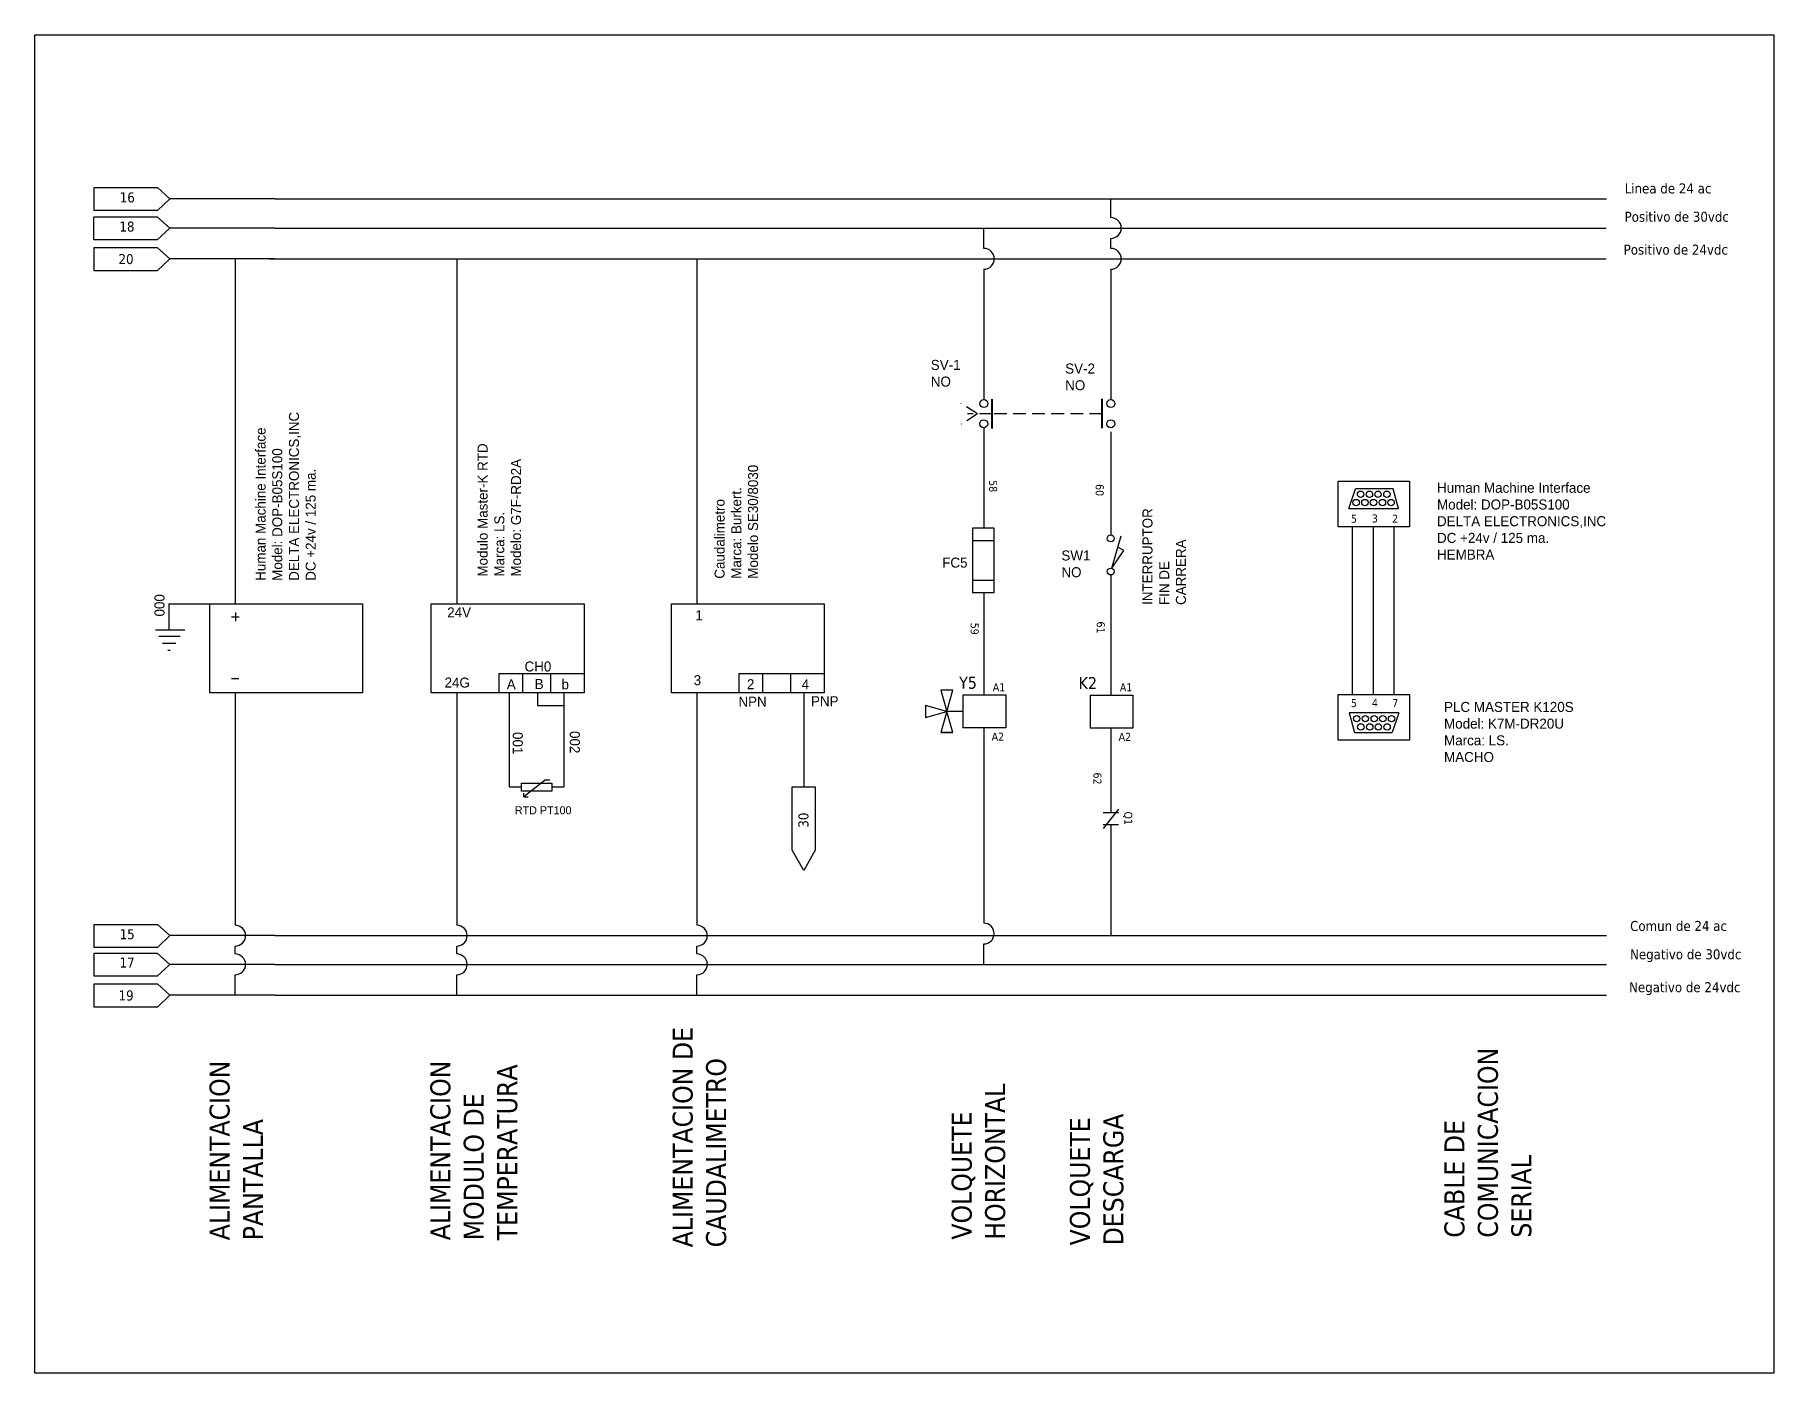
# Model space of a CAD drawing. Header units: millimetres. Extents: x 484 to 5511, y 1144 to 4084.
# Drawn here: x 2498 to 2931.8, y 1149.2 to 1483.2 of the extents above; entities that cross this region are included whole.
import ezdxf
from ezdxf.enums import TextEntityAlignment as Align

# ---------------------------------------------------------------- set-up
doc = ezdxf.new("R2010")
doc.units = ezdxf.units.MM
doc.linetypes.add('LÍNEAS_OCULTAS2', pattern=[4.7625, 3.175, -1.5875])
doc.layers.add('0 @ 1', color=7, linetype='Continuous')
doc.layers.add('Capa1', color=7, linetype='LÍNEAS_OCULTAS2')
doc.layers.add('CONTACTOS', color=7, linetype='Continuous', lineweight=40)
doc.styles.add('Tahoma', font='tahoma.ttf')

msp = doc.modelspace()

# ---------------------------------------------------------------- texts
at = {"attachment_point": 1, "style": 'Tahoma'}
for s, insert, char_height, width in [('Linea de 24 ac', (2894.478, 1446.069), 2.5, 27.84951), ('16', (2519.161, 1443.831), 2.5, 15.27778), ('18', (2519.084, 1436.539), 2.5, 15.27778), ('Positivo de 30vdc', (2894.449, 1439), 2.5, 31.6994), ('20', (2518.853, 1428.429), 2.5, 15.27778), ('Positivo de 24vdc', (2894.218, 1430.787), 2.5, 30.83511), ('5', (2826.188, 1363.389), 2, 2.33083), ('3', (2831.424, 1363.461), 2, 2.33083), ('2', (2836.477, 1363.404), 2, 2.33083), ('Y5', (2728.51, 1322.962), 3, 4.60148), ('A1', (2736.903, 1321.346), 2, 4.60148), ('K2', (2758.31, 1322.877), 3, 4.60148), ('A1', (2768.572, 1321.309), 2, 4.60148), ('5', (2826.212, 1317.382), 2, 2.33083), ('4', (2831.449, 1317.454), 2, 2.33083), ('7', (2836.501, 1317.397), 2, 2.33083), ('A2', (2736.606, 1308.995), 2, 4.60148), ('A2', (2768.275, 1308.958), 2, 4.60148), ('15', (2519.139, 1259.959), 2.5, 15.27778), ('Comun de 24 ac', (2895.836, 1262.02), 2.5, 27.84951), ('Negativo de 30vdc', (2895.807, 1254.951), 2.5, 31.6994), ('17', (2519.11, 1252.89), 2.5, 15.27778), ('Negativo de 24vdc', (2895.576, 1246.738), 2.5, 30.83511), ('19', (2518.879, 1244.676), 2.5, 15.27778)]:
    msp.add_mtext(s, dxfattribs=dict(at, insert=insert, char_height=char_height, width=width))
at = {"attachment_point": 1}
for s, insert, char_height, width in [('SV-1\\PNO', (2721.427, 1402.028), 2.5, 7.30496), ('SV-2\\PNO', (2754.938, 1401.117), 2.5, 7.30496), ('Human Machine Interface \\PModel: DOP-B05S100\\PDELTA ELECTRONICS,INC\\PDC +24v / 125 ma.\\PHEMBRA', (2847.677, 1371.36), 2.5, 57.68093), ('SW1\\PNO', (2754.005, 1354.467), 2.5, 7.30496), ('FC5', (2724.273, 1352.695), 2.5, 7.30496), ('24V', (2600.826, 1340.264), 2.5, 7.30496), ('1', (2662.73, 1339.553), 2.5, 7.30496), ('CH0', (2620.114, 1326.771), 2.5, 6.34608), ('3', (2662.301, 1323.347), 2.5, 7.30496), ('24G', (2600.16, 1322.755), 2.5, 7.30496), ('A', (2615.682, 1322.347), 2.5, 2.87933), ('B', (2622.65, 1322.386), 2.5, 2.87933), ('b', (2629.335, 1322.312), 2.5, 2.87933), ('2', (2675.571, 1322.347), 2.5, 2.87933), ('4', (2689.224, 1322.312), 2.5, 2.87933), ('NPN', (2673.45, 1317.98), 2.5, 2.87933), ('PNP', (2691.547, 1318.11), 2.5, 2.87933), ('PLC MASTER K120S\\PModel: K7M-DR20U\\PMarca: LS.\\PMACHO', (2849.427, 1316.677), 2.5, 60.88776), ('RTD PT100', (2617.708, 1290.631), 2, 17.90627)]:
    msp.add_mtext(s, dxfattribs=dict(at, insert=insert, char_height=char_height, width=width))
at = {"char_height": 2.5, "attachment_point": 1}
for s, insert, width, rotation in [('Human Machine Interface \\PModel: DOP-B05S100\\PDELTA ELECTRONICS,INC\\PDC +24v / 125 ma.', (2553.029, 1346.893), 57.68093, 90), ('Modulo Master-K RTD\\PMarca: LS.\\PModelo: G7F-RD2A', (2608.405, 1347.951), 48.96628, 90), ('Caudalimetro \\PMarca: Burkert. \\PModelo SE30/8030', (2667.508, 1347.42), 59.0902, 90), ('INTERRUPTOR FIN DE CARRERA', (2774.22, 1340.875), 27.32047, 90), ('000', (2530.32, 1343.567), 15.27778, 270), ('001', (2619.679, 1309.166), 15.27778, 270), ('002', (2633.906, 1309.417), 15.27778, 270)]:
    msp.add_mtext(s, dxfattribs=dict(at, insert=insert, width=width, rotation=rotation))
at = {"attachment_point": 1, "style": 'Tahoma'}
for s, insert, char_height, width, rotation in [('58', (2737.965, 1372.012), 2, 8.27999, 270), ('60', (2764.555, 1371.032), 2, 8.27999, 270), ('59', (2733.381, 1336.43), 2, 8.27999, 270), ('61', (2764.814, 1336.754), 2, 8.27999, 270), ('62', (2763.985, 1299.069), 2, 8.27999, 270), ('30', (2688.419, 1285.297), 2.5, 15.27778, 90), ('ALIMENTACION DE CAUDALIMETRO', (2657.052, 1180.577), 5, 58.43691, 90), ('CABLE DE COMUNICACION SERIAL', (2849.519, 1182.986), 5, 58.43691, 90), ('ALIMENTACION PANTALLA', (2541.553, 1182.334), 5, 58.43691, 90), ('ALIMENTACION MODULO DE TEMPERATURA', (2596.607, 1182.334), 5, 58.43691, 90), ('VOLQUETE HORIZONTAL', (2726.635, 1182.482), 5, 58.43691, 90), ('VOLQUETE DESCARGA', (2756.116, 1181.057), 5, 58.43691, 90)]:
    msp.add_mtext(s, dxfattribs=dict(at, insert=insert, char_height=char_height, width=width, rotation=rotation))

# ---------------------------------------------------------------- blocks, each defined once
blk = doc.blocks.new('*U20')
at = {"linetype": 'Continuous'}
for p, q in [((-2.4, 1.92), (2.4, -1.92)), ((-1.5, 1.92), (-1.5, -1.92)), ((1.5, 1.92), (1.5, -1.92))]:
    blk.add_line(p, q, dxfattribs=at)
at = {"style": 'Tahoma'}
for tag, p in [('Descripción', (0, 8.73)), ('Diseñador de referencia', (-0.18, 3.37))]:
    blk.add_attdef(tag, text='', height=1.5, dxfattribs=at).set_placement(p, align=Align.CENTER)
at = {"linetype": 'Continuous', "style": 'Tahoma', "flags": 8}
blk.add_attdef('Terminal 1', text='', height=1.5, dxfattribs=at).set_placement((-3.17, -0.8), align=Align.TOP_RIGHT)
blk.add_attdef('Terminal 2', text='', height=1.5, dxfattribs=at).set_placement((3.17, -0.8), align=Align.TOP_LEFT)
blk = doc.blocks.new('*U24')
at = {"linetype": 'Continuous'}
for p, q in [((-3.33, -0.27), (1.09, -3.3)), ((-3.33, -0.27), (4.76, -2.59)), ((1.09, -3.3), (1.94, -1.78))]:
    blk.add_line(p, q, dxfattribs=at)
for centre in [(-4.14, 0), (4.14, 0)]:
    blk.add_circle(centre, 0.859)
at = {"style": 'Tahoma'}
for tag, p in [('Descripción', (0, 6.67)), ('Diseñador de referencia', (0, 2.5))]:
    blk.add_attdef(tag, text='', height=1.5, dxfattribs=at).set_placement(p, align=Align.CENTER)
at = {"linetype": 'Continuous', "style": 'Tahoma', "flags": 8}
blk.add_attdef('Terminal 1', text='', height=1.5, dxfattribs=at).set_placement((-6.67, -0.84), align=Align.TOP_RIGHT)
blk.add_attdef('Terminal 2', text='', height=1.5, dxfattribs=at).set_placement((6.67, -0.84), align=Align.TOP_LEFT)

# ---------------------------------------------------------------- linework, layer by layer
for p, q in [((2497.974, 1149.158), (2497.974, 1483.158)), ((2497.974, 1483.158), (2931.769, 1483.158)), ((2931.769, 1149.158), (2931.769, 1483.158)), ((2512.796, 1445.031), (2528.566, 1445.031)), ((2512.796, 1439.268), (2512.796, 1445.031)), ((2528.566, 1445.031), (2531.689, 1442.224)), ((2531.689, 1442.224), (2528.566, 1439.268)), ((2557.92, 1442.224), (2531.689, 1442.224)), ((2557.92, 1442.224), (2889.959, 1442.224)), ((2766.339, 1437.527), (2766.339, 1442.224)), ((2512.72, 1437.74), (2528.49, 1437.74)), ((2512.72, 1431.976), (2512.72, 1437.74)), ((2528.566, 1439.268), (2512.796, 1439.268)), ((2528.49, 1437.74), (2531.613, 1434.932)), ((2528.49, 1431.976), (2512.72, 1431.976)), ((2531.613, 1434.932), (2528.49, 1431.976)), ((2557.843, 1434.932), (2531.613, 1434.932)), ((2557.843, 1434.932), (2889.882, 1434.932)), ((2734.67, 1429.837), (2734.67, 1434.932)), ((2766.339, 1429.837), (2766.339, 1432.337)), ((2512.746, 1430.05), (2528.515, 1430.05)), ((2512.746, 1424.286), (2512.746, 1430.05)), ((2528.515, 1430.05), (2531.639, 1427.242)), ((2531.639, 1427.242), (2528.515, 1424.286)), ((2557.843, 1427.242), (2531.639, 1427.242)), ((2547.942, 1427.242), (2547.942, 1341.125)), ((2556.409, 1427.242), (2889.882, 1427.242)), ((2603.21, 1427.242), (2603.21, 1341.125)), ((2663.099, 1427.242), (2663.099, 1341.125)), ((2528.515, 1424.286), (2512.746, 1424.286)), ((2734.67, 1424.647), (2734.67, 1392.126)), ((2766.339, 1424.647), (2766.339, 1392.119)), ((2734.626, 1385.082), (2734.626, 1360.121)), ((2734.626, 1384.039), (2734.626, 1360.121)), ((2766.295, 1384.033), (2766.295, 1358.348)), ((2825.688, 1364.969), (2827.35, 1369.875)), ((2836.718, 1369.875), (2827.35, 1369.875)), ((2838.059, 1364.969), (2836.718, 1369.875)), ((2825.688, 1364.969), (2838.059, 1364.969)), ((2826.515, 1360.403), (2826.515, 1318.523)), ((2831.792, 1360.403), (2831.792, 1318.523)), ((2836.911, 1360.403), (2836.911, 1318.523)), ((2731.885, 1356.973), (2737.161, 1356.973)), ((2731.885, 1347.051), (2737.161, 1347.051)), ((2766.295, 1348.348), (2766.295, 1325.231)), ((2531.387, 1341.125), (2531.387, 1334.636)), ((2531.387, 1341.125), (2541.59, 1341.125)), ((2734.626, 1343.9), (2734.626, 1325.268)), ((2547.068, 1337.889), (2548.923, 1337.889)), ((2547.995, 1338.968), (2547.995, 1336.859)), ((2528.106, 1334.636), (2535.418, 1334.636)), ((2528.878, 1333.048), (2534.237, 1333.048)), ((2529.832, 1331.324), (2533.147, 1331.324)), ((2531.149, 1329.6), (2531.694, 1329.6)), ((2613.705, 1323.756), (2634.96, 1323.756)), ((2613.705, 1323.756), (2613.705, 1318.918)), ((2619.574, 1323.756), (2619.574, 1318.918)), ((2626.564, 1323.756), (2626.564, 1318.918)), ((2673.594, 1323.756), (2694.849, 1323.756)), ((2673.594, 1323.756), (2673.594, 1318.918)), ((2679.463, 1323.756), (2679.463, 1318.918)), ((2686.453, 1323.756), (2686.453, 1318.918)), ((2734.626, 1325.268), (2734.626, 1318.417)), ((2766.295, 1325.231), (2766.295, 1318.379)), ((2546.998, 1322.493), (2548.853, 1322.493)), ((2547.942, 1318.918), (2547.942, 1260.947)), ((2603.21, 1318.918), (2603.21, 1260.947)), ((2616.282, 1318.918), (2616.282, 1295.456)), ((2623.36, 1318.918), (2623.36, 1315.746)), ((2629.899, 1318.918), (2629.899, 1295.456)), ((2663.099, 1318.918), (2663.099, 1260.947)), ((2689.788, 1318.918), (2689.788, 1295.456)), ((2723.91, 1319.572), (2725.41, 1314.297)), ((2726.91, 1319.572), (2723.91, 1319.572)), ((2725.41, 1314.297), (2726.91, 1319.572)), ((2623.36, 1315.746), (2629.899, 1315.746)), ((2725.41, 1314.297), (2720.134, 1315.797)), ((2720.134, 1315.797), (2720.134, 1312.797)), ((2729.434, 1318.417), (2740.116, 1318.417)), ((2729.434, 1318.417), (2729.434, 1310.173)), ((2740.116, 1318.417), (2740.116, 1310.173)), ((2761.154, 1318.379), (2771.835, 1318.379)), ((2761.154, 1318.379), (2761.154, 1310.135)), ((2771.835, 1318.379), (2771.835, 1310.135)), ((2720.134, 1312.797), (2725.41, 1314.297)), ((2725.41, 1314.297), (2723.91, 1309.021)), ((2729.434, 1314.297), (2725.41, 1314.297)), ((2726.91, 1309.021), (2725.41, 1314.297)), ((2740.116, 1310.173), (2729.434, 1310.173)), ((2734.626, 1310.173), (2734.626, 1303.321)), ((2771.835, 1310.135), (2761.154, 1310.135)), ((2766.295, 1310.135), (2766.295, 1303.284)), ((2838.162, 1313.957), (2825.791, 1313.957)), ((2825.791, 1313.957), (2827.132, 1309.051)), ((2838.162, 1313.957), (2836.499, 1309.051)), ((2723.91, 1309.021), (2726.91, 1309.021)), ((2726.571, 1309.021), (2724.248, 1309.021)), ((2827.132, 1309.051), (2836.499, 1309.051)), ((2734.626, 1303.321), (2734.626, 1261.465)), ((2766.295, 1303.284), (2766.295, 1288.977)), ((2625.321, 1297.274), (2619.914, 1293.016)), ((2625.321, 1297.274), (2626.387, 1297.274)), ((2616.282, 1295.456), (2619.39, 1295.456)), ((2619.914, 1293.016), (2619.914, 1293.944)), ((2619.914, 1293.016), (2620.98, 1293.016)), ((2626.9, 1295.456), (2629.899, 1295.456)), ((2686.831, 1279.687), (2686.831, 1295.456)), ((2686.831, 1295.456), (2692.595, 1295.456)), ((2692.595, 1295.456), (2692.595, 1279.687)), ((2766.295, 1285.977), (2766.295, 1258.352)), ((2689.788, 1274.581), (2686.831, 1279.687)), ((2692.595, 1279.687), (2689.788, 1274.581)), ((2512.775, 1261.159), (2528.544, 1261.159)), ((2512.775, 1255.395), (2512.775, 1261.159)), ((2528.544, 1261.159), (2531.668, 1258.352)), ((2531.668, 1258.352), (2528.544, 1255.395)), ((2557.898, 1258.352), (2531.668, 1258.352)), ((2557.898, 1258.352), (2889.937, 1258.352)), ((2512.746, 1253.987), (2528.515, 1253.987)), ((2512.746, 1248.224), (2512.746, 1253.987)), ((2528.544, 1255.395), (2512.775, 1255.395)), ((2528.515, 1253.987), (2531.639, 1251.18)), ((2547.942, 1253.775), (2547.942, 1255.757)), ((2603.21, 1253.775), (2603.21, 1255.757)), ((2663.099, 1253.775), (2663.099, 1255.757)), ((2734.626, 1251.18), (2734.626, 1256.275)), ((2531.639, 1251.18), (2528.515, 1248.224)), ((2557.869, 1251.18), (2531.639, 1251.18)), ((2557.869, 1251.18), (2889.908, 1251.18)), ((2528.515, 1248.224), (2512.746, 1248.224)), ((2512.771, 1246.297), (2528.541, 1246.297)), ((2512.771, 1240.534), (2512.771, 1246.297)), ((2528.541, 1246.297), (2531.664, 1243.49)), ((2547.942, 1243.49), (2547.942, 1248.585)), ((2603.21, 1243.49), (2603.21, 1248.585)), ((2663.099, 1243.49), (2663.099, 1248.585)), ((2531.664, 1243.49), (2528.541, 1240.534)), ((2557.869, 1243.49), (2531.664, 1243.49)), ((2557.869, 1243.49), (2889.908, 1243.49)), ((2528.541, 1240.534), (2512.771, 1240.534)), ((2931.769, 1149.158), (2497.974, 1149.158))]:
    msp.add_line(p, q)
for points in [[(2823.002, 1371.794), (2840.848, 1371.794), (2840.848, 1360.403), (2823.002, 1360.403)], [(2731.885, 1360.121), (2737.161, 1360.121), (2737.161, 1343.9), (2731.885, 1343.9)], [(2541.59, 1341.125), (2579.693, 1341.125), (2579.693, 1318.918), (2541.59, 1318.918)], [(2596.858, 1341.125), (2634.96, 1341.125), (2634.96, 1318.918), (2596.858, 1318.918)], [(2656.747, 1341.125), (2694.849, 1341.125), (2694.849, 1318.918), (2656.747, 1318.918)], [(2840.848, 1307.132), (2823.002, 1307.132), (2823.002, 1318.523), (2840.848, 1318.523)], [(2619.39, 1296.388), (2626.9, 1296.388), (2626.9, 1294.411), (2619.39, 1294.411)]]:
    msp.add_lwpolyline(points, close=True)
for centre, radius in [((2734.67, 1391.126), 1), ((2766.339, 1391.119), 1), ((2734.626, 1386.082), 1), ((2766.295, 1386.075), 1), ((2827.504, 1366.423), 0.802), ((2828.62, 1368.495), 0.802), ((2829.697, 1366.423), 0.802), ((2830.813, 1368.495), 0.802), ((2831.835, 1366.423), 0.802), ((2832.951, 1368.495), 0.802), ((2834.059, 1366.423), 0.802), ((2835.174, 1368.495), 0.802), ((2836.209, 1366.423), 0.802), ((2827.641, 1312.503), 0.802), ((2828.675, 1310.431), 0.802), ((2829.791, 1312.503), 0.802), ((2830.899, 1310.431), 0.802), ((2832.015, 1312.503), 0.802), ((2833.037, 1310.431), 0.802), ((2834.153, 1312.503), 0.802), ((2835.23, 1310.431), 0.802), ((2836.346, 1312.503), 0.802)]:
    msp.add_circle(centre, radius)
for centre in [(2766.339, 1434.932), (2734.67, 1427.242), (2766.339, 1427.242), (2547.942, 1258.352), (2603.21, 1258.352), (2663.099, 1258.352), (2734.626, 1258.87), (2547.942, 1251.18), (2603.21, 1251.18), (2663.099, 1251.18)]:
    msp.add_arc(centre, 2.595, 270, 90)
at = {"layer": 'Capa1'}
for p, q in [((2733.055, 1388.579), (2728.921, 1391.191)), ((2733.059, 1388.582), (2729.012, 1385.96)), ((2736.755, 1388.582), (2730.606, 1388.582)), ((2764.187, 1388.575), (2736.755, 1388.582))]:
    msp.add_line(p, q, dxfattribs=at)
at = {"layer": 'CONTACTOS'}
for p, q in [((2736.755, 1384.907), (2736.755, 1392.256)), ((2764.187, 1384.968), (2764.187, 1392.312))]:
    msp.add_line(p, q, dxfattribs=at)

# ---------------------------------------------------------------- block references
at = {"layer": '0 @ 1', "rotation": 90}
msp.add_blockref('*U24', (2766.295, 1353.348), dxfattribs=at)
at = {"layer": '0 @ 1'}
ref = msp.add_blockref('*U20', (2766.31, 1287.477), dxfattribs=dict(at, rotation=270))
ref.add_attrib('Diseñador de referencia', 'Q1', dxfattribs={"layer": '0', "height": 2, "rotation": 270, "style": 'Tahoma'}).set_placement((2769.68, 1287.657), align=Align.CENTER)

msp.set_redraw_order([(e.dxf.handle, doc.entitydb.next_handle()) for e in msp.query("TEXT MTEXT ATTDEF DIMENSION ARC_DIMENSION")])  # texts and dimensions are drawn at this point

doc.saveas('drawing.dxf')
